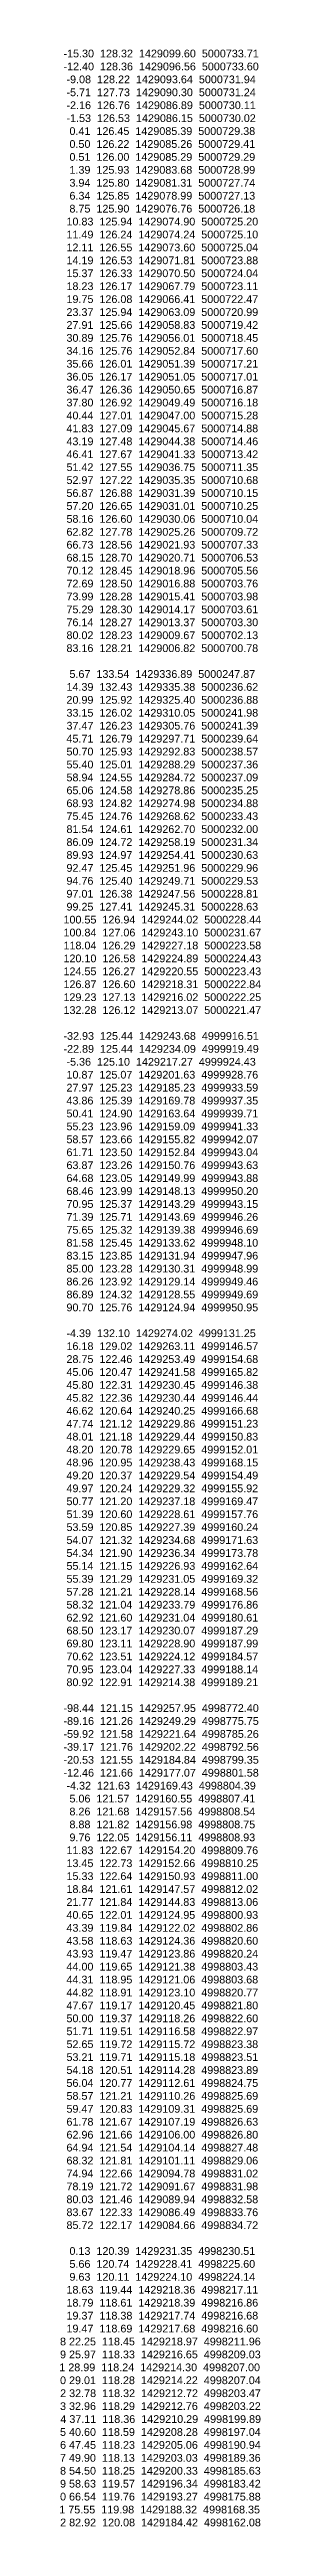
# Model space of a CAD drawing. Header units: millimetres. Extents: x -4102225 to 9709333, y -443196 to 2258209.
# Drawn here: x 742040 to 755053, y 1016098 to 1176160 of the extents above; entities that cross this region are included whole.
import ezdxf

# ---------------------------------------------------------------- set-up
doc = ezdxf.new("R2010")
doc.units = ezdxf.units.MM
doc.layers.get('0').update_dxf_attribs({"lineweight": 0})
doc.styles.get("Standard").update_dxf_attribs({"font": 'arial.ttf'})

msp = doc.modelspace()

# ---------------------------------------------------------------- texts
for s, p in [(' -15.30  128.32  1429099.60  5000733.71', (742062.706, 1175652.806)), (' -12.40  128.36  1429096.56  5000733.60', (742062.706, 1174817.426)), ('  -9.08  128.22  1429093.64  5000731.94', (742062.706, 1173982.047)), ('  -5.71  127.73  1429090.30  5000731.24', (742062.706, 1173146.667)), ('  -2.16  126.76  1429086.89  5000730.11', (742062.706, 1172311.287)), ('  -1.53  126.53  1429086.15  5000730.02', (742062.706, 1171475.907)), ('   0.41  126.45  1429085.39  5000729.38', (742062.706, 1170640.528)), ('   0.50  126.22  1429085.26  5000729.41', (742062.706, 1169805.148)), ('   0.51  126.00  1429085.29  5000729.29', (742062.706, 1168969.768)), ('   1.39  125.93  1429083.68  5000728.99', (742062.706, 1168134.389)), ('   3.94  125.80  1429081.31  5000727.74', (742062.706, 1167299.009)), ('   6.34  125.85  1429078.99  5000727.13', (742062.706, 1166463.629)), ('  10.83  125.94  1429074.90  5000725.20', (742062.706, 1164792.87)), ('   8.75  125.90  1429076.76  5000726.18', (742062.706, 1165628.249)), ('  11.49  126.24  1429074.24  5000725.10', (742062.706, 1163957.49)), ('  12.11  126.55  1429073.60  5000725.04', (742062.706, 1163122.11)), ('  14.19  126.53  1429071.81  5000723.88', (742062.706, 1162286.731)), ('  15.37  126.33  1429070.50  5000724.04', (742062.706, 1161451.351)), ('  18.23  126.17  1429067.79  5000723.11', (742062.706, 1160615.971)), ('  23.37  125.94  1429063.09  5000720.99', (742062.706, 1158945.212)), ('  19.75  126.08  1429066.41  5000722.47', (742062.706, 1159780.591)), ('  30.89  125.76  1429056.01  5000718.45', (742062.706, 1157274.452)), ('  27.91  125.66  1429058.83  5000719.42', (742062.706, 1158109.832)), ('  34.16  125.76  1429052.84  5000717.60', (742062.706, 1156439.073)), ('  35.66  126.01  1429051.39  5000717.21', (742062.706, 1155603.693)), ('  36.05  126.17  1429051.05  5000717.01', (742062.706, 1154768.313)), ('  36.47  126.36  1429050.65  5000716.87', (742062.706, 1153932.933)), ('  40.44  127.01  1429047.00  5000715.28', (742062.706, 1152262.174)), ('  37.80  126.92  1429049.49  5000716.18', (742062.706, 1153097.554)), ('  41.83  127.09  1429045.67  5000714.88', (742062.706, 1151426.794)), ('  43.19  127.48  1429044.38  5000714.46', (742062.706, 1150591.415)), ('  46.41  127.67  1429041.33  5000713.42', (742062.706, 1149756.035)), ('  51.42  127.55  1429036.75  5000711.35', (742062.706, 1148920.655)), ('  52.97  127.22  1429035.35  5000710.68', (742062.706, 1148085.275)), ('  56.87  126.88  1429031.39  5000710.15', (742062.706, 1147249.896)), ('  57.20  126.65  1429031.01  5000710.25', (742062.706, 1146414.516)), ('  58.16  126.60  1429030.06  5000710.04', (742062.706, 1145579.136)), ('  62.82  127.78  1429025.26  5000709.72', (742062.706, 1144743.756)), ('  66.73  128.56  1429021.93  5000707.33', (742062.706, 1143908.377)), ('  68.15  128.70  1429020.71  5000706.53', (742062.706, 1143072.997)), ('  70.12  128.45  1429018.96  5000705.56', (742062.706, 1142237.617)), ('  72.69  128.50  1429016.88  5000703.76', (742062.706, 1141402.238)), ('  73.99  128.28  1429015.41  5000703.98', (742062.706, 1140566.858)), ('  75.29  128.30  1429014.17  5000703.61', (742062.706, 1139731.478)), ('  80.02  128.23  1429009.67  5000702.13', (742062.706, 1138060.719)), ('  76.14  128.27  1429013.37  5000703.30', (742062.706, 1138896.098)), ('  83.16  128.21  1429006.82  5000700.78', (742062.706, 1137225.339)), ('  14.39  132.43  1429335.38  5000236.62', (742062.706, 1134721.246)), ('   5.67  133.54  1429336.89  5000247.87', (742062.706, 1135556.626)), ('  33.15  126.02  1429310.05  5000241.98', (742062.706, 1133050.487)), ('  20.99  125.92  1429325.40  5000236.88', (742062.706, 1133885.867)), ('  45.71  126.79  1429297.71  5000239.64', (742062.706, 1131379.727)), ('  37.47  126.23  1429305.76  5000241.39', (742062.706, 1132215.107)), ('  50.70  125.93  1429292.83  5000238.57', (742062.706, 1130544.348)), ('  55.40  125.01  1429288.29  5000237.36', (742062.706, 1129708.968)), ('  58.94  124.55  1429284.72  5000237.09', (742062.706, 1128873.588)), ('  65.06  124.58  1429278.86  5000235.25', (742062.706, 1128038.209)), ('  68.93  124.82  1429274.98  5000234.88', (742062.706, 1127202.829)), ('  75.45  124.76  1429268.62  5000233.43', (742062.706, 1126367.449)), ('  81.54  124.61  1429262.70  5000232.00', (742062.706, 1125532.069)), ('  86.09  124.72  1429258.19  5000231.34', (742062.706, 1124696.69)), ('  89.93  124.97  1429254.41  5000230.63', (742062.706, 1123861.31)), ('  92.47  125.45  1429251.96  5000229.96', (742062.706, 1123025.93)), ('  94.76  125.40  1429249.71  5000229.53', (742062.706, 1122190.55)), ('  97.01  126.38  1429247.56  5000228.81', (742062.706, 1121355.171)), ('  99.25  127.41  1429245.31  5000228.63', (742062.706, 1120519.791)), (' 100.55  126.94  1429244.02  5000228.44', (742062.706, 1119684.411)), (' 100.84  127.06  1429243.10  5000231.67', (742062.706, 1118849.032)), (' 118.04  126.29  1429227.18  5000223.58', (742062.706, 1118013.652)), (' 120.10  126.58  1429224.89  5000224.43', (742062.706, 1117178.272)), (' 124.55  126.27  1429220.55  5000223.43', (742062.706, 1116342.892)), (' 126.87  126.60  1429218.31  5000222.84', (742062.706, 1115507.513)), (' 129.23  127.13  1429216.02  5000222.25', (742062.706, 1114672.133)), (' 132.28  126.12  1429213.07  5000221.47', (742062.706, 1113836.753)), (' -32.93  125.44  1429243.68  4999916.51', (742062.706, 1112168.04)), (' -22.89  125.44  1429234.09  4999919.49', (742062.706, 1111332.661)), ('  -5.36  125.10  1429217.27  4999924.43', (742062.706, 1110497.281)), ('  27.97  125.23  1429185.23  4999933.59', (742062.706, 1108826.521)), ('  10.87  125.07  1429201.63  4999928.76', (742062.706, 1109661.901)), ('  43.86  125.39  1429169.78  4999937.35', (742062.706, 1107991.142)), ('  50.41  124.90  1429163.64  4999939.71', (742062.706, 1107155.762)), ('  55.23  123.96  1429159.09  4999941.33', (742062.706, 1106320.382)), ('  58.57  123.66  1429155.82  4999942.07', (742062.706, 1105485.003)), ('  61.71  123.50  1429152.84  4999943.04', (742062.706, 1104649.623)), ('  63.87  123.26  1429150.76  4999943.63', (742062.706, 1103814.243)), ('  64.68  123.05  1429149.99  4999943.88', (742062.706, 1102978.863)), ('  68.46  123.99  1429148.13  4999950.20', (742062.706, 1102143.484)), ('  70.95  125.37  1429143.29  4999943.15', (742062.706, 1101308.104)), ('  71.39  125.71  1429143.69  4999946.26', (742062.706, 1100472.724)), ('  75.65  125.32  1429139.38  4999946.69', (742062.706, 1099637.344)), ('  81.58  125.45  1429133.62  4999948.10', (742062.706, 1098801.965)), ('  83.15  123.85  1429131.94  4999947.96', (742062.706, 1097966.585)), ('  85.00  123.28  1429130.31  4999948.99', (742062.706, 1097131.205)), ('  86.26  123.92  1429129.14  4999949.46', (742062.706, 1096295.826)), ('  86.89  124.32  1429128.55  4999949.69', (742062.706, 1095460.446)), ('  90.70  125.76  1429124.94  4999950.95', (742062.706, 1094625.066)), ('  -4.39  132.10  1429274.02  4999131.25', (742062.706, 1092956.353)), ('  28.75  122.46  1429253.49  4999154.68', (742062.706, 1091285.594)), ('  16.18  129.02  1429263.11  4999146.57', (742062.706, 1092120.973)), ('  45.06  120.47  1429241.58  4999165.82', (742062.706, 1090450.214)), ('  45.80  122.31  1429230.45  4999146.38', (742062.706, 1089614.834)), ('  45.82  122.36  1429230.44  4999146.44', (742062.706, 1088779.455)), ('  46.62  120.64  1429240.25  4999166.68', (742062.706, 1087944.075)), ('  47.74  121.12  1429229.86  4999151.23', (742062.706, 1087108.695)), ('  48.01  121.18  1429229.44  4999150.83', (742062.706, 1086273.315)), ('  48.20  120.78  1429229.65  4999152.01', (742062.706, 1085437.936)), ('  48.96  120.95  1429238.43  4999168.15', (742062.706, 1084602.556)), ('  49.20  120.37  1429229.54  4999154.49', (742062.706, 1083767.176)), ('  49.97  120.24  1429229.32  4999155.92', (742062.706, 1082931.797)), ('  50.77  121.20  1429237.18  4999169.47', (742062.706, 1082096.417)), ('  51.39  120.60  1429228.61  4999157.76', (742062.706, 1081261.037)), ('  53.59  120.85  1429227.39  4999160.24', (742062.706, 1080425.657)), ('  54.07  121.32  1429234.68  4999171.63', (742062.706, 1079590.278)), ('  54.34  121.90  1429236.34  4999173.78', (742062.706, 1078754.898)), ('  55.14  121.15  1429226.93  4999162.64', (742062.706, 1077919.518)), ('  55.39  121.29  1429231.05  4999169.32', (742062.706, 1077084.138)), ('  57.28  121.21  1429228.14  4999168.56', (742062.706, 1076248.759)), ('  58.32  121.04  1429233.79  4999176.86', (742062.706, 1075413.379)), ('  62.92  121.60  1429231.04  4999180.61', (742062.706, 1074577.999)), ('  68.50  123.17  1429230.07  4999187.29', (742062.706, 1073742.62)), ('  69.80  123.11  1429228.90  4999187.99', (742062.706, 1072907.24)), ('  70.62  123.51  1429224.12  4999184.57', (742062.706, 1072071.86)), ('  80.92  122.91  1429214.38  4999189.21', (742062.706, 1070401.101)), ('  70.95  123.04  1429227.33  4999188.14', (742062.706, 1071236.48)), (' -98.44  121.15  1429257.95  4998772.40', (742062.706, 1068732.388)), (' -89.16  121.26  1429249.29  4998775.75', (742062.706, 1067897.008)), (' -59.92  121.58  1429221.64  4998785.26', (742062.706, 1067061.628)), (' -39.17  121.76  1429202.22  4998792.56', (742062.706, 1066226.249)), (' -20.53  121.55  1429184.84  4998799.35', (742062.706, 1065390.869)), (' -12.46  121.66  1429177.07  4998801.58', (742062.706, 1064555.489)), ('  -4.32  121.63  1429169.43  4998804.39', (742062.706, 1063720.109)), ('   5.06  121.57  1429160.55  4998807.41', (742062.706, 1062884.73)), ('   8.26  121.68  1429157.56  4998808.54', (742062.706, 1062049.35)), ('   8.88  121.82  1429156.98  4998808.75', (742062.706, 1061213.97)), ('  11.83  122.67  1429154.20  4998809.76', (742062.706, 1059543.211)), ('   9.76  122.05  1429156.11  4998808.93', (742062.706, 1060378.591)), ('  13.45  122.73  1429152.66  4998810.25', (742062.706, 1058707.831)), ('  15.33  122.64  1429150.93  4998811.00', (742062.706, 1057872.451)), ('  21.77  121.84  1429144.83  4998813.06', (742062.706, 1056201.692)), ('  18.84  121.61  1429147.57  4998812.02', (742062.706, 1057037.072)), ('  40.65  122.01  1429124.95  4998800.93', (742062.706, 1055366.312)), ('  43.39  119.84  1429122.02  4998802.86', (742062.706, 1054530.932)), ('  43.58  118.63  1429124.36  4998820.60', (742062.706, 1053695.553)), ('  43.93  119.47  1429123.86  4998820.24', (742062.706, 1052860.173)), ('  44.00  119.65  1429121.38  4998803.43', (742062.706, 1052024.793)), ('  44.31  118.95  1429121.06  4998803.68', (742062.706, 1051189.414)), ('  44.82  118.91  1429123.10  4998820.77', (742062.706, 1050354.034)), ('  47.67  119.17  1429120.45  4998821.80', (742062.706, 1049518.654)), ('  50.00  119.37  1429118.26  4998822.60', (742062.706, 1048683.274)), ('  51.71  119.51  1429116.58  4998822.97', (742062.706, 1047847.895)), ('  52.65  119.72  1429115.72  4998823.38', (742062.706, 1047012.515)), ('  53.21  119.71  1429115.18  4998823.51', (742062.706, 1046177.135)), ('  54.18  120.51  1429114.28  4998823.89', (742062.706, 1045341.756)), ('  56.04  120.77  1429112.61  4998824.75', (742062.706, 1044506.376)), ('  58.57  121.21  1429110.26  4998825.69', (742062.706, 1043670.996)), ('  59.47  120.83  1429109.31  4998825.69', (742062.706, 1042835.616)), ('  61.78  121.67  1429107.19  4998826.63', (742062.706, 1042000.237)), ('  62.96  121.66  1429106.00  4998826.80', (742062.706, 1041164.857)), ('  64.94  121.54  1429104.14  4998827.48', (742062.706, 1040329.477)), ('  68.32  121.81  1429101.11  4998829.06', (742062.706, 1039494.098)), ('  74.94  122.66  1429094.78  4998831.02', (742062.706, 1038658.718)), ('  80.03  121.46  1429089.94  4998832.58', (742062.706, 1036987.958)), ('  78.19  121.72  1429091.67  4998831.98', (742062.706, 1037823.338)), ('  83.67  122.33  1429086.49  4998833.76', (742062.706, 1036152.579)), ('  85.72  122.17  1429084.66  4998834.72', (742062.706, 1035317.199)), ('   0.13  120.39  1429231.35  4998230.51', (742062.706, 1033648.486)), ('   5.66  120.74  1429228.41  4998225.60', (742062.706, 1032813.106)), ('   9.63  120.11  1429224.10  4998224.14', (742062.706, 1031977.726)), ('  18.63  119.44  1429218.36  4998217.11', (742062.706, 1031142.347)), ('  18.79  118.61  1429218.39  4998216.86', (742062.706, 1030306.967)), ('  19.37  118.38  1429217.74  4998216.68', (742062.706, 1029471.587)), ('8 22.25  118.45  1429218.97  4998211.96', (742034.398, 1027800.828)), ('  19.47  118.69  1429217.68  4998216.60', (742062.706, 1028636.208)), ('1 28.99  118.24  1429214.30  4998207.00', (741986.649, 1026130.068)), ('9 25.97  118.33  1429216.65  4998209.03', (742033.716, 1026965.448)), ('0 29.01  118.28  1429214.22  4998207.04', (742033.716, 1025294.689)), ('2 32.78  118.32  1429212.72  4998203.47', (742042.243, 1024459.309)), ('3 32.96  118.29  1429212.76  4998203.22', (742033.375, 1023623.929)), ('4 37.11  118.36  1429210.29  4998199.89', (742053.839, 1022788.55)), ('5 40.60  118.59  1429208.28  4998197.04', (742033.716, 1021953.17)), ('6 47.45  118.23  1429205.06  4998190.94', (742036.445, 1021117.79)), ('8 54.50  118.25  1429200.33  4998185.63', (742034.398, 1019447.031)), ('7 49.90  118.13  1429203.03  4998189.36', (742029.623, 1020282.41)), ('0 66.54  119.76  1429193.27  4998175.88', (742033.716, 1017776.271)), ('9 58.63  119.57  1429196.34  4998183.42', (742033.716, 1018611.651)), ('1 75.55  119.98  1429188.32  4998168.35', (741986.649, 1016940.892)), ('2 82.92  120.08  1429184.42  4998162.08', (742042.243, 1016105.512))]:
    msp.add_text(s, height=500).set_placement(p)

doc.saveas('drawing.dxf')
